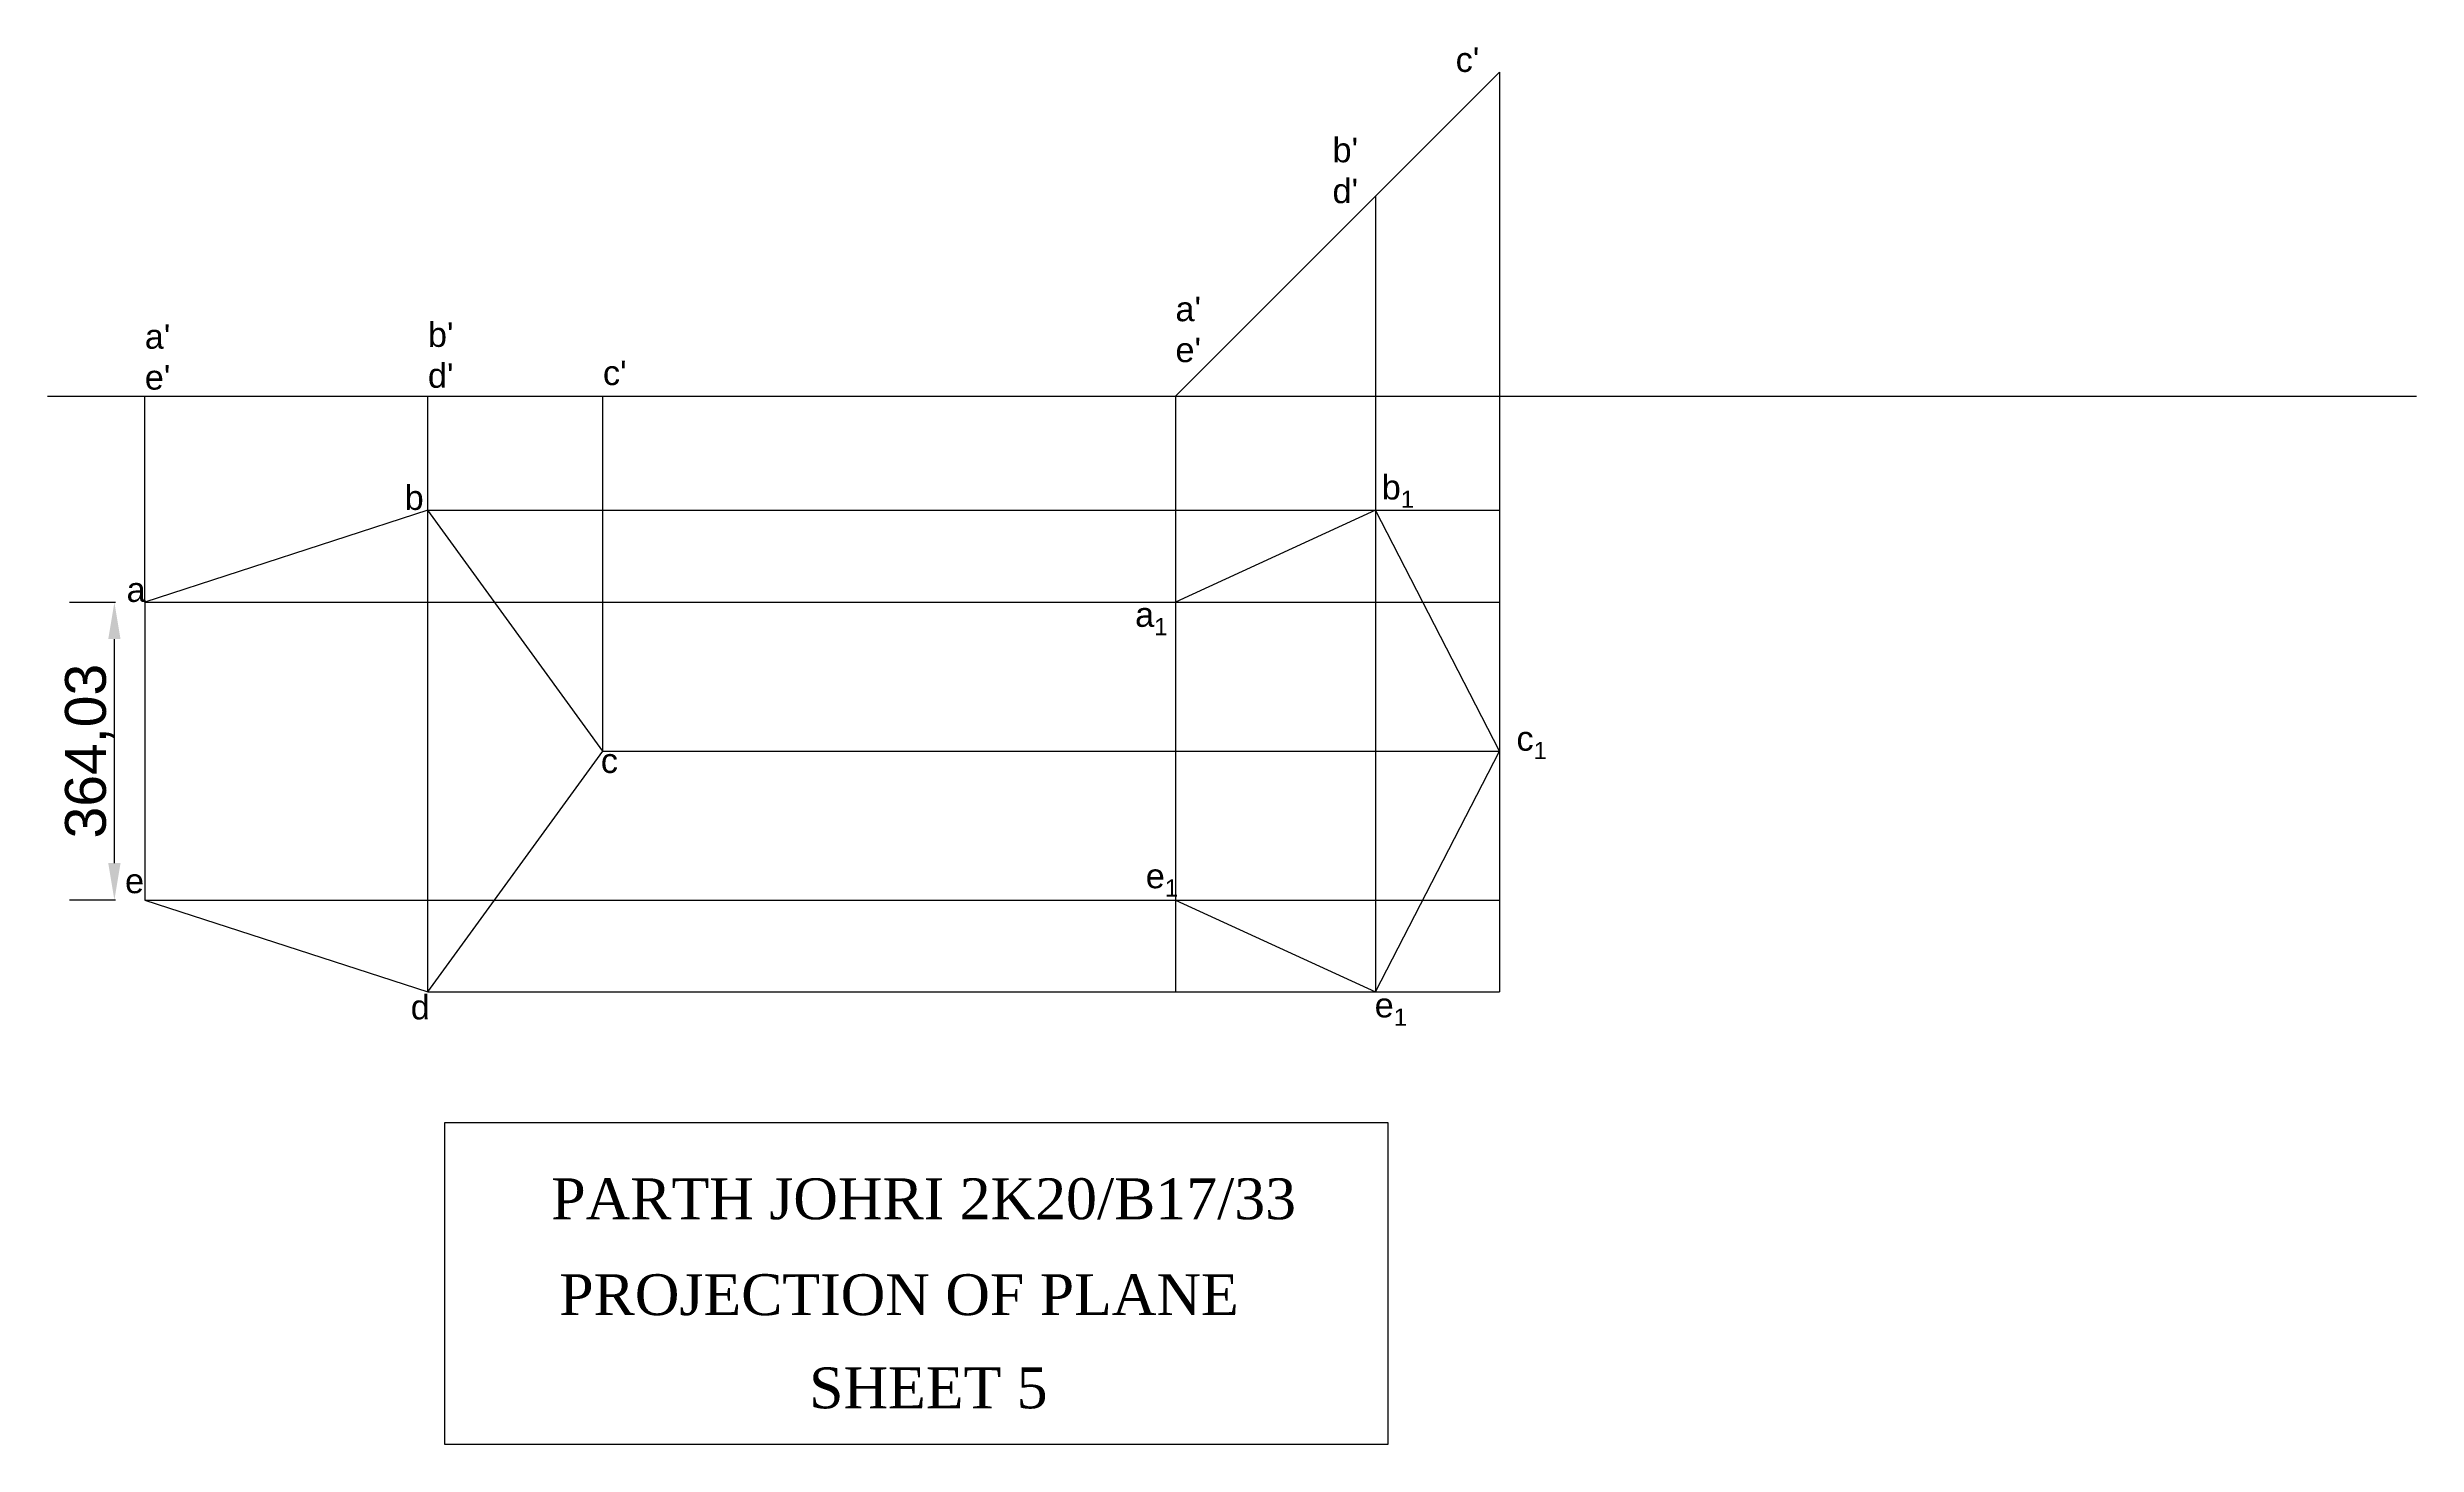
# Model space of a CAD drawing. Header units: millimetres. Extents: x 2507 to 5404, y 219 to 1927.
import ezdxf

# ---------------------------------------------------------------- set-up
doc = ezdxf.new("R2010")
doc.units = ezdxf.units.MM
doc.styles.get("Standard").update_dxf_attribs({"font": 'Arial.ttf', "height": 50})
doc.dimstyles.new('ISO-25', dxfattribs={"dimtxt": 75, "dimasz": 45, "dimexe": 1.25, "dimexo": 0.625, "dimtad": 1, "dimtxsty": 'Standard', "dimcen": 2.5, "dimadec": 0, "dimazin": 0, "dimtfac": 1, "dimtmove": 0, "dimatfit": 3, "dimfxl": 1, "dimarcsym": 0})

# ---------------------------------------------------------------- blocks, each defined once
blk = doc.blocks.new('*D4')
at = {"color": 0, "lineweight": -2, "transparency": 16777216}
for p, q in [((2534.1, 1248.6), (2590.3, 1248.6)), ((2589.1, 929.6), (2589.1, 1203.6)), ((2534.1, 884.6), (2590.3, 884.6))]:
    blk.add_line(p, q, dxfattribs=at)
at = {"color": 0, "transparency": 16777216}
for points in [[(2581.6, 1203.6), (2596.6, 1203.6), (2589.1, 1248.6)], [(2581.6, 929.6), (2596.6, 929.6), (2589.1, 884.6)]]:
    blk.add_solid(points, dxfattribs=at)
at = {"layer": 'Defpoints', "color": 0, "transparency": 16777216}
for p in [(2533.4, 1248.6), (2589.1, 1248.6), (2533.4, 884.6)]:
    blk.add_point(p, dxfattribs=at)
at = {"color": 0, "transparency": 16777216, "insert": (2558.4, 1066.6), "char_height": 50, "attachment_point": 5, "rotation": 90}
blk.add_mtext('364,03', dxfattribs=at)

msp = doc.modelspace()

# ---------------------------------------------------------------- linework, layer by layer
for p, q in [((4131.236, 1745.349), (4282.535, 1896.648)), ((4282.535, 1896.648), (4282.535, 772.065)), ((3886.429, 1500.543), (4131.236, 1745.349)), ((4131.236, 1745.349), (4131.236, 772.065)), ((2507.179, 1500.543), (2626.252, 1500.543)), ((2626.252, 1248.581), (2626.252, 1500.543)), ((2626.252, 1500.543), (2972.461, 1500.543)), ((2972.461, 772.065), (2972.461, 1500.543)), ((2972.461, 1500.543), (3186.429, 1500.543)), ((3186.429, 1066.568), (3186.429, 1500.543)), ((3186.429, 1500.543), (5403.984, 1500.543)), ((3886.429, 1500.543), (3886.429, 1248.581)), ((2972.461, 1361.071), (4282.535, 1361.071)), ((4131.236, 1361.071), (3886.429, 1248.581)), ((4282.535, 1066.568), (4131.236, 1361.071)), ((2626.252, 1248.581), (4282.535, 1248.581)), ((3886.429, 1248.581), (3886.429, 884.555)), ((3186.429, 1066.568), (4282.535, 1066.568)), ((4131.236, 772.065), (4282.535, 1066.568)), ((2626.252, 884.555), (4282.535, 884.555)), ((3886.429, 884.555), (3886.429, 772.065)), ((3886.429, 884.555), (4131.236, 772.065)), ((2972.461, 772.065), (4282.535, 772.065))]:
    msp.add_line(p, q)
at = {"color": 18, "true_color": 0x000000}
msp.add_line((3886.429, 1248.581), (3886.429, 884.555), dxfattribs=at)
for points in [[(3186.429, 1066.568), (2972.461, 1361.071), (2626.252, 1248.581), (2626.252, 884.555), (2972.461, 772.065)], [(2993.016, 612.594), (4146.212, 612.594), (4146.212, 218.594), (2993.016, 218.594)]]:
    msp.add_lwpolyline(points, close=True)

# ---------------------------------------------------------------- texts
at = {"char_height": 2.5, "attachment_point": 1}
for s, insert in [("{\\H12x;c'}", (4229.036, 1927.139)), ("{\\H12x;b'\\Pd'}", (4078.483, 1816.674)), ("{\\H12x;a'\\Pe'}", (3886.429, 1622.307)), ("{\\H12x;a'\\Pe'}", (2626.252, 1588.652)), ("{\\H12x;b'\\Pd'}", (2972.461, 1590.951)), ("{\\H12x;c'}", (3186.429, 1544.209)), ('{\\H12x;b}', (2943.963, 1391.562)), ('\\A1;{\\H12x;b\\H0.7x;\\S^ 1;}', (4138.618, 1404.298)), ('{\\H12x;a}', (2604.015, 1279.072)), ('\\A1;{\\H12x;a\\H0.7x;\\S^ 1;}', (3837.122, 1248.581)), ('\\A1;{\\H12x;c\\H0.7x;\\S^ 1;}', (4303.359, 1097.059)), ('{\\H12x;c}', (3183.88, 1069.887)), ('{\\H12x;e}', (2602.1, 922.894)), ('\\A1;{\\H12x;e\\H0.7x;\\S^ 1;}', (3850.143, 928.91)), ('{\\H12x;d}', (2951.429, 768.611)), ('\\A1;{\\H12x;e\\H0.7x;\\S^ 1;}', (4130.019, 771.02))]:
    msp.add_mtext(s, dxfattribs=dict(at, insert=insert))
at = {"char_height": 50, "attachment_point": 1}
for s, width, insert in [('\\pxt1,20;{\\fTimes New Roman|b0|i0|c0|p0;PARTH JOHRI 2K20/B17/33}', 1511.53429, (3123.321, 544.214)), ('\\pxqc;{\\fTimes New Roman|b0|i0|c0|p0;PROJECTION OF PLANE}', 960.99701, (3067.941, 426.991)), ('\\pxqc;{\\fTimes New Roman|b0|i0|c0|p0;SHEET 5}', 635.23531, (3266.656, 313.024))]:
    msp.add_mtext_dynamic_manual_height_columns(s, width=width, gutter_width=250, heights=[0], dxfattribs=dict(at, insert=insert))

# ---------------------------------------------------------------- dimensions: what is measured, and where the dimension line sits
dim = msp.add_linear_dim(base=(2589.071, 1248.581), p1=(2533.426, 884.555), p2=(2533.426, 1248.581), angle=90, dimstyle='ISO-25')
dim.commit()
dim.dimension.update_dxf_attribs({"geometry": '*D4', "text_midpoint": (2558.399, 1066.568)})

doc.saveas('drawing.dxf')
